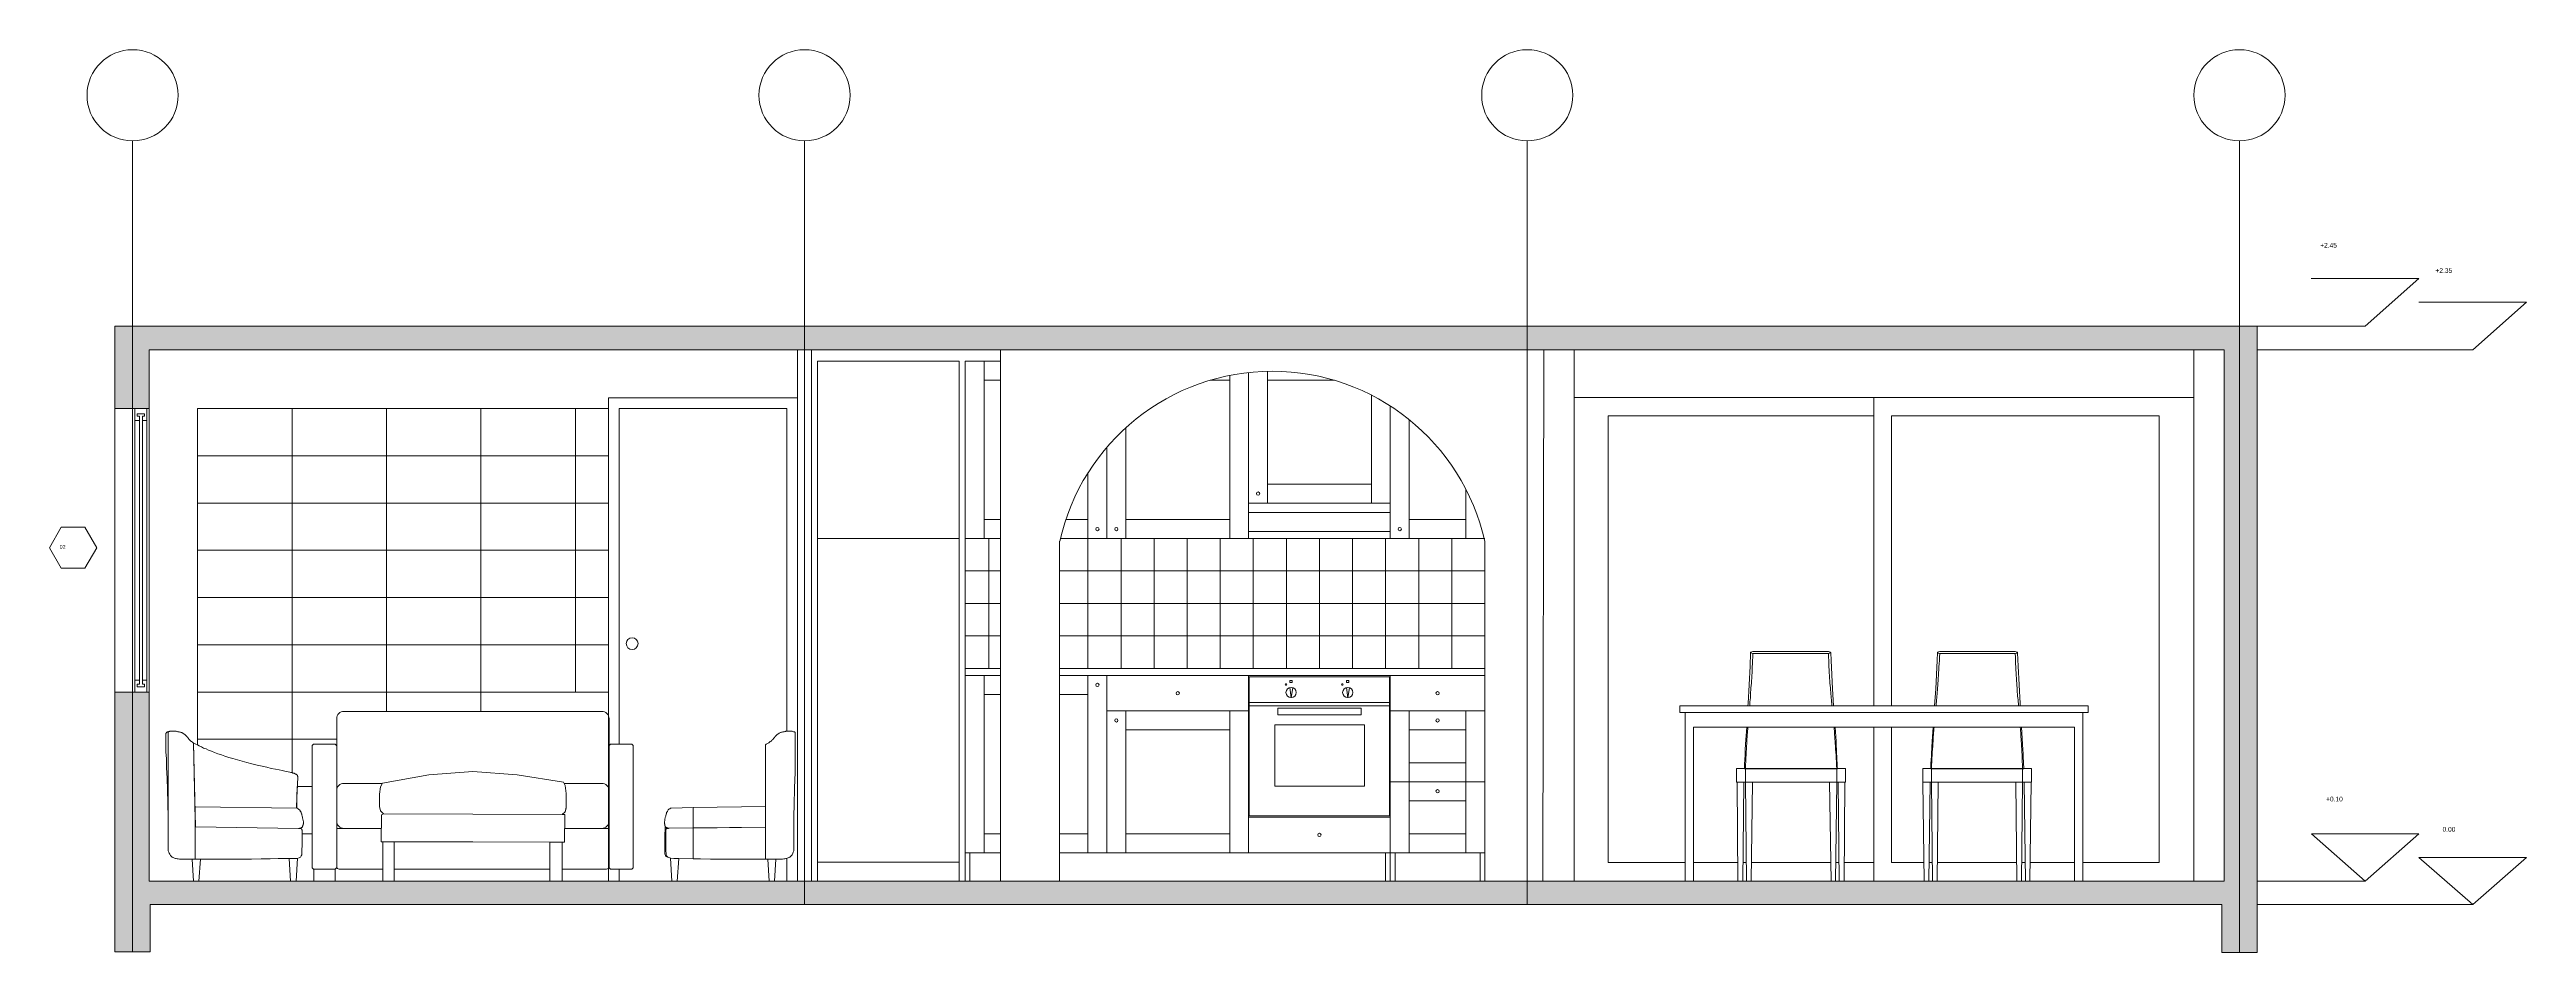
# Model space of a CAD drawing. Header units: centimetres. Extents: x -16179 to 12840, y -10704 to 3856.
# Drawn here: x -8476 to -7427, y -7590 to -7208 of the extents above; entities that cross this region are included whole.
import ezdxf

# ---------------------------------------------------------------- set-up
doc = ezdxf.new("R2010")
doc.units = ezdxf.units.CM
doc.header["$MEASUREMENT"] = 0
for name, color, linetype, lineweight in [('A-ELEV-MBE1_Num_Penna__7_Num_Penna__7_Num_Penna__7_Num_Penna__7_Num_Penna__7_Num_Penna__7_Num_Penna__7_Num_Penna__7_Num_Penna__7_Num_Penna__7_Num_Penna__7', 7, 'Continuous', 18), ('A-FURN_Num_Penna__8_Num_Penna__8_Num_Penna__8_Num_Penna__8_Num_Penna__8_Num_Penna__8_Num_Penna__8_Num_Penna__8_Num_Penna__8_Num_Penna__8', 8, 'Continuous', 18), ('A-SECT-MCUT_Num_Penna__7_Num_Penna__7_Num_Penna__7_Num_Penna__7_Num_Penna__7_Num_Penna__7_Num_Penna__7_Num_Penna__7_Num_Penna__7_Num_Penna__7', 7, 'Continuous', 18), ('A-WALL-FULL_Num_Penna__1_Num_Penna__255_Num_Penna__255_Num_Penna__255_Num_Penna__255_Num_Penna__255_Num_Penna__255_Num_Penna__255_Num_Penna__255_Num_Penna__255', 255, 'Continuous', 18), ('A-WALL-FULL_Num_Penna__7_Num_Penna__7_Num_Penna__7_Num_Penna__7_Num_Penna__7_Num_Penna__7_Num_Penna__7_Num_Penna__7_Num_Penna__7_Num_Penna__7', 7, 'Continuous', 18), ('A-WALL-FULL_Num_Penna__7_Num_Penna__7_Num_Penna__7_Num_Penna__7_Num_Penna__7_Num_Penna__7_Num_Penna__7_Num_Penna__7_Num_Penna__7_Num_Penna__7_Num_Penna__7', 7, 'Continuous', 18), ('AA - linee quote_Num_Penna__3_Num_Penna__3_Num_Penna__3_Num_Penna__3_Num_Penna__3_Num_Penna__3_Num_Penna__3_Num_Penna__3_Num_Penna__3_Num_Penna__3', 3, 'Continuous', 18), ('AA - montanti_Num_Penna__7_Num_Penna__7_Num_Penna__7_Num_Penna__7_Num_Penna__7_Num_Penna__7_Num_Penna__7_Num_Penna__7_Num_Penna__7_Num_Penna__7', 7, 'Continuous', 18), ('AA - pareti sezionate_Num_Penna__7_Num_Penna__7_Num_Penna__7_Num_Penna__7_Num_Penna__7_Num_Penna__7_Num_Penna__7_Num_Penna__7_Num_Penna__7_Num_Penna__7', 7, 'Continuous', 18), ('AA - perimetri giardino_Num_Penna__6_Num_Penna__6_Num_Penna__6_Num_Penna__6_Num_Penna__6_Num_Penna__6_Num_Penna__6_Num_Penna__6_Num_Penna__6_Num_Penna__6', 6, 'Continuous', 18), ('AA - serramenti e porte_Num_Penna__4_Num_Penna__4_Num_Penna__4_Num_Penna__4_Num_Penna__4_Num_Penna__4_Num_Penna__4_Num_Penna__4_Num_Penna__4_Num_Penna__4', 4, 'Continuous', 18), ('AA - struttura finestre_Num_Penna__6_Num_Penna__6_Num_Penna__6_Num_Penna__6_Num_Penna__6_Num_Penna__6_Num_Penna__6_Num_Penna__6_Num_Penna__6_Num_Penna__6', 6, 'Continuous', 18), ('AA pareti non sezionate_Num_Penna__2_Num_Penna__2_Num_Penna__2_Num_Penna__2_Num_Penna__2_Num_Penna__2_Num_Penna__2_Num_Penna__2_Num_Penna__2_Num_Penna__2', 2, 'Continuous', 18), ('AA- arredo_Num_Penna__8_Num_Penna__8_Num_Penna__8_Num_Penna__8_Num_Penna__8_Num_Penna__8_Num_Penna__8_Num_Penna__8_Num_Penna__8_Num_Penna__8', 8, 'Continuous', 18), ('SEZIONE ARREDO_Num_Penna__11_Num_Penna__7_Num_Penna__7_Num_Penna__7_Num_Penna__7_Num_Penna__7_Num_Penna__7_Num_Penna__7_Num_Penna__7_Num_Penna__7', 7, 'Continuous', 18), ('SEZIONE ARREDO_Num_Penna__1_Num_Penna__255_Num_Penna__255_Num_Penna__255_Num_Penna__255_Num_Penna__255_Num_Penna__255_Num_Penna__255_Num_Penna__255_Num_Penna__255', 255, 'Continuous', 18), ('SEZIONE ARREDO_Num_Penna__2_Num_Penna__10_Num_Penna__252_Num_Penna__252_Num_Penna__252_Num_Penna__252_Num_Penna__252_Num_Penna__252_Num_Penna__252_Num_Penna__252_Num_Penna__252', 252, 'Continuous', 18)]:
    doc.layers.add(name, color=color, linetype=linetype, lineweight=lineweight)
doc.styles.add('GENERATED_STYLE_1', font='Arial.ttf')

msp = doc.modelspace()

# ---------------------------------------------------------------- hatches: boundary and pattern name
at = {"layer": 'SEZIONE ARREDO_Num_Penna__11_Num_Penna__7_Num_Penna__7_Num_Penna__7_Num_Penna__7_Num_Penna__7_Num_Penna__7_Num_Penna__7_Num_Penna__7_Num_Penna__7', "linetype": 'Continuous', "lineweight": 18}
msp.add_hatch(color=7, dxfattribs=at).paths.add_polyline_path([(-8448.2, -7590.2), (-8433.2, -7590.2), (-8433.2, -7570.2), (-7556.2, -7570.2), (-7556.2, -7590.4), (-7541.2, -7590.4), (-7541.2, -7325.3), (-8448.2, -7325.3), (-8448.2, -7360.2), (-8433.7, -7360.2), (-8433.7, -7335.3), (-7555.2, -7335.3), (-7555.2, -7560.2), (-8433.7, -7560.2), (-8433.7, -7480.2), (-8448.2, -7480.2)])

# ---------------------------------------------------------------- linework, layer by layer
at = {"layer": 'A-ELEV-MBE1_Num_Penna__7_Num_Penna__7_Num_Penna__7_Num_Penna__7_Num_Penna__7_Num_Penna__7_Num_Penna__7_Num_Penna__7_Num_Penna__7_Num_Penna__7_Num_Penna__7', "color": 7, "linetype": 'Continuous', "lineweight": 18, "flags": 128}
msp.add_lwpolyline([(-8364.7, -7540.2), (-8369, -7540.2)], dxfattribs=at)
at = {"layer": 'A-FURN_Num_Penna__8_Num_Penna__8_Num_Penna__8_Num_Penna__8_Num_Penna__8_Num_Penna__8_Num_Penna__8_Num_Penna__8_Num_Penna__8_Num_Penna__8', "color": 8, "linetype": 'Continuous', "lineweight": 18}
for p, q in [((-7783.3, -7560.2), (-7783.3, -7559.9)), ((-7779.8, -7560.2), (-7783.3, -7560.2)), ((-7779.8, -7559.9), (-7779.8, -7560.2)), ((-7759, -7560.2), (-7761, -7560.2)), ((-7755.4, -7560.2), (-7757.4, -7560.2)), ((-7721.6, -7560.2), (-7719.7, -7560.2)), ((-7718.1, -7560.2), (-7716.1, -7560.2)), ((-7680.2, -7560.2), (-7682.2, -7560.2)), ((-7676.7, -7560.2), (-7678.7, -7560.2)), ((-7642.9, -7560.2), (-7640.9, -7560.2))]:
    msp.add_line(p, q, dxfattribs=at)
at = {"layer": 'A-SECT-MCUT_Num_Penna__7_Num_Penna__7_Num_Penna__7_Num_Penna__7_Num_Penna__7_Num_Penna__7_Num_Penna__7_Num_Penna__7_Num_Penna__7_Num_Penna__7', "color": 7, "linetype": 'Continuous', "lineweight": 18}
msp.add_line((-7858.2, -7335.3), (-7843.2, -7335.3), dxfattribs=at)
at = {"layer": 'A-SECT-MCUT_Num_Penna__7_Num_Penna__7_Num_Penna__7_Num_Penna__7_Num_Penna__7_Num_Penna__7_Num_Penna__7_Num_Penna__7_Num_Penna__7_Num_Penna__7', "color": 7, "linetype": 'Continuous', "lineweight": 18, "flags": 128}
msp.add_lwpolyline([(-8433.2, -7560.2), (-8433.7, -7560.2)], dxfattribs=at)
at = {"layer": 'A-WALL-FULL_Num_Penna__1_Num_Penna__255_Num_Penna__255_Num_Penna__255_Num_Penna__255_Num_Penna__255_Num_Penna__255_Num_Penna__255_Num_Penna__255_Num_Penna__255', "color": 255, "linetype": 'Continuous', "lineweight": 18}
msp.add_line((-7618.5, -7560.2), (-7615, -7560.2), dxfattribs=at)
at = {"layer": 'A-WALL-FULL_Num_Penna__7_Num_Penna__7_Num_Penna__7_Num_Penna__7_Num_Penna__7_Num_Penna__7_Num_Penna__7_Num_Penna__7_Num_Penna__7_Num_Penna__7', "color": 7, "linetype": 'Continuous', "lineweight": 18}
msp.add_line((-7639.3, -7560.2), (-7637.4, -7560.2), dxfattribs=at)
at = {"layer": 'A-WALL-FULL_Num_Penna__7_Num_Penna__7_Num_Penna__7_Num_Penna__7_Num_Penna__7_Num_Penna__7_Num_Penna__7_Num_Penna__7_Num_Penna__7_Num_Penna__7_Num_Penna__7', "color": 7, "linetype": 'Continuous', "lineweight": 18}
msp.add_line((-7868.2, -7416.4), (-7868.2, -7560.2), dxfattribs=at)
at = {"layer": 'AA - linee quote_Num_Penna__3_Num_Penna__3_Num_Penna__3_Num_Penna__3_Num_Penna__3_Num_Penna__3_Num_Penna__3_Num_Penna__3_Num_Penna__3_Num_Penna__3', "color": 3, "linetype": 'Continuous', "lineweight": 18}
for p, q in [((-8440.7, -7590.2), (-8440.7, -7246.9)), ((-8156.2, -7570.2), (-8156.2, -7246.9)), ((-7850.2, -7570.2), (-7850.2, -7246.9)), ((-7548.7, -7590.2), (-7548.7, -7246.9)), ((-7472.8, -7305.2), (-7518.3, -7305.2)), ((-7495.5, -7325.3), (-7472.8, -7305.2)), ((-7427.2, -7315.2), (-7472.7, -7315.2)), ((-7449.9, -7335.3), (-7427.2, -7315.2)), ((-7541.2, -7325.3), (-7495.5, -7325.3)), ((-7541.2, -7335.3), (-7495.4, -7335.3)), ((-7495.4, -7335.3), (-7449.9, -7335.3)), ((-7518.2, -7540.2), (-7495.4, -7560.2)), ((-7472.7, -7540.2), (-7518.2, -7540.2)), ((-7495.4, -7560.2), (-7472.7, -7540.2)), ((-7472.7, -7550.2), (-7449.9, -7570.2)), ((-7427.2, -7550.2), (-7472.7, -7550.2)), ((-7449.9, -7570.2), (-7427.2, -7550.2)), ((-7541.2, -7560.2), (-7495.4, -7560.2)), ((-7541.2, -7570.2), (-7449.9, -7570.2))]:
    msp.add_line(p, q, dxfattribs=at)
at = {"layer": 'AA - linee quote_Num_Penna__3_Num_Penna__3_Num_Penna__3_Num_Penna__3_Num_Penna__3_Num_Penna__3_Num_Penna__3_Num_Penna__3_Num_Penna__3_Num_Penna__3', "color": 3, "linetype": 'Continuous', "lineweight": 18, "flags": 128}
msp.add_lwpolyline([(-8455.9, -7419.1), (-8460.9, -7410.4), (-8470.9, -7410.4), (-8475.9, -7419.1), (-8470.9, -7427.8), (-8460.9, -7427.8)], close=True, dxfattribs=at)
at = {"layer": 'AA - linee quote_Num_Penna__3_Num_Penna__3_Num_Penna__3_Num_Penna__3_Num_Penna__3_Num_Penna__3_Num_Penna__3_Num_Penna__3_Num_Penna__3_Num_Penna__3', "color": 3, "linetype": 'Continuous', "lineweight": 18}
for centre in [(-8440.7, -7227.6), (-8156.2, -7227.6), (-7850.2, -7227.6), (-7548.7, -7227.6)]:
    msp.add_circle(centre, 19.3, dxfattribs=at)
at = {"layer": 'AA - montanti_Num_Penna__7_Num_Penna__7_Num_Penna__7_Num_Penna__7_Num_Penna__7_Num_Penna__7_Num_Penna__7_Num_Penna__7_Num_Penna__7_Num_Penna__7', "color": 7, "linetype": 'Continuous', "lineweight": 18}
for p, q in [((-8439.7, -7365.2), (-8439.7, -7360.2)), ((-8434.7, -7365.2), (-8434.7, -7360.2)), ((-8437.8, -7365.2), (-8439.7, -7365.2)), ((-8434.7, -7365.2), (-8436.5, -7365.2)), ((-8437.8, -7475.2), (-8439.7, -7475.2)), ((-8439.7, -7475.2), (-8439.7, -7480.2)), ((-8434.7, -7475.2), (-8436.5, -7475.2)), ((-8434.7, -7480.2), (-8434.7, -7475.2))]:
    msp.add_line(p, q, dxfattribs=at)
at = {"layer": 'AA - pareti sezionate_Num_Penna__7_Num_Penna__7_Num_Penna__7_Num_Penna__7_Num_Penna__7_Num_Penna__7_Num_Penna__7_Num_Penna__7_Num_Penna__7_Num_Penna__7', "color": 7, "linetype": 'Continuous', "lineweight": 18}
for p, q in [((-7843.2, -7325.3), (-8448.2, -7325.3)), ((-8448.2, -7325.3), (-8448.2, -7360.2)), ((-7843.7, -7325.3), (-7541.2, -7325.3)), ((-7541.2, -7325.3), (-7541.2, -7590.4)), ((-8433.7, -7335.3), (-8433.7, -7360.2)), ((-8433.2, -7335.3), (-7858.2, -7335.3)), ((-7843.2, -7335.3), (-7555.2, -7335.3)), ((-7555.2, -7335.3), (-7555.2, -7560.2)), ((-8433.7, -7360.2), (-8448.2, -7360.2)), ((-8433.7, -7480.2), (-8448.2, -7480.2)), ((-8448.2, -7480.2), (-8448.2, -7560.2)), ((-8433.7, -7560.2), (-8433.7, -7480.2)), ((-8425.8, -7497), (-8425.6, -7497)), ((-8425.6, -7497), (-8425.5, -7497)), ((-8425.5, -7497), (-8425.3, -7496.9)), ((-8425.3, -7496.9), (-8425.1, -7496.9)), ((-8425.1, -7496.9), (-8424.9, -7496.8)), ((-8424.9, -7496.8), (-8424.7, -7496.8)), ((-8424.7, -7496.8), (-8424.5, -7496.8)), ((-8424.5, -7496.8), (-8424.3, -7496.8)), ((-8424.3, -7496.8), (-8424.1, -7496.8)), ((-8424.1, -7496.8), (-8423.8, -7496.7)), ((-8423.8, -7496.7), (-8423.6, -7496.7)), ((-8423.6, -7496.7), (-8423.3, -7496.8)), ((-8423.3, -7496.8), (-8423.1, -7496.8)), ((-8423.1, -7496.8), (-8422.8, -7496.8)), ((-8422.8, -7496.8), (-8422.6, -7496.8)), ((-8422.6, -7496.8), (-8422.3, -7496.8)), ((-8422.3, -7496.8), (-8422, -7496.9)), ((-8422, -7496.9), (-8421.8, -7496.9)), ((-8421.8, -7496.9), (-8421.5, -7497)), ((-8421.5, -7497), (-8421.2, -7497)), ((-8421.2, -7497), (-8421, -7497.1)), ((-8421, -7497.1), (-8420.7, -7497.2)), ((-8420.7, -7497.2), (-8420.4, -7497.2)), ((-8420.4, -7497.2), (-8420.2, -7497.3)), ((-8420.2, -7497.3), (-8419.9, -7497.4)), ((-8419.9, -7497.4), (-8419.7, -7497.5)), ((-8419.7, -7497.5), (-8419.5, -7497.6)), ((-8419.5, -7497.6), (-8419.3, -7497.7)), ((-8419.3, -7497.7), (-8419.1, -7497.9)), ((-8419.1, -7497.9), (-8418.9, -7498)), ((-8418.9, -7498), (-8418.7, -7498.1)), ((-8418.7, -7498.1), (-8418.5, -7498.3)), ((-8418.5, -7498.3), (-8418.3, -7498.4)), ((-8418.3, -7498.4), (-8418.1, -7498.6)), ((-8418.1, -7498.6), (-8418, -7498.8)), ((-8418, -7498.8), (-8417.8, -7499)), ((-8417.8, -7499), (-8417.7, -7499.2)), ((-8417.7, -7499.2), (-8417.5, -7499.3)), ((-8417.5, -7499.3), (-8417.3, -7499.5)), ((-8417.3, -7499.5), (-8417.2, -7499.7)), ((-8417.2, -7499.7), (-8417, -7499.9)), ((-8417, -7499.9), (-8416.9, -7500.1)), ((-8416.9, -7500.1), (-8416.7, -7500.3)), ((-8416.7, -7500.3), (-8416.6, -7500.5)), ((-8416.6, -7500.5), (-8416.4, -7500.6)), ((-8416.4, -7500.6), (-8416.2, -7500.8)), ((-8416.2, -7500.8), (-8416, -7501)), ((-8416, -7501), (-8415.7, -7501.2)), ((-8415.7, -7501.2), (-8415.4, -7501.4)), ((-8415.4, -7501.4), (-8415, -7501.7)), ((-8425.6, -7540.1), (-8425.7, -7533.3)), ((-8425.6, -7547.4), (-8425.6, -7540.1)), ((-8370, -7530.1), (-8370.3, -7529.9)), ((-8425.4, -7548), (-8425.6, -7547.4)), ((-8425.2, -7548.4), (-8425.4, -7548)), ((-8425, -7548.8), (-8425.2, -7548.4)), ((-8424.8, -7549.1), (-8425, -7548.8)), ((-8424.7, -7549.4), (-8424.8, -7549.1)), ((-8424.5, -7549.6), (-8424.7, -7549.4)), ((-8424.3, -7549.8), (-8424.5, -7549.6)), ((-8424.1, -7549.9), (-8424.3, -7549.8)), ((-8423.9, -7550.1), (-8424.1, -7549.9)), ((-8423.7, -7550.2), (-8423.9, -7550.1)), ((-8423.5, -7550.3), (-8423.7, -7550.2)), ((-8423.2, -7550.4), (-8423.5, -7550.3)), ((-8422.9, -7550.5), (-8423.2, -7550.4)), ((-8422.6, -7550.6), (-8422.9, -7550.5)), ((-8448.2, -7590.2), (-8448.2, -7560.2)), ((-8422.2, -7550.7), (-8422.6, -7550.6)), ((-8421.9, -7550.8), (-8422.2, -7550.7)), ((-8421.4, -7550.8), (-8421.9, -7550.8)), ((-8420.9, -7550.9), (-8421.4, -7550.8)), ((-8420.1, -7550.9), (-8420.9, -7550.9)), ((-8419.1, -7550.9), (-8420.1, -7550.9)), ((-8417.7, -7551), (-8419.1, -7550.9)), ((-8415.9, -7551), (-8417.7, -7551)), ((-8413.7, -7551), (-8415.9, -7551)), ((-8410.8, -7551), (-8413.7, -7551)), ((-8407.3, -7551), (-8410.8, -7551)), ((-8403.4, -7551), (-8407.3, -7551)), ((-8399.1, -7551), (-8403.4, -7551)), ((-8394.7, -7550.9), (-8399.1, -7551)), ((-8390.4, -7550.9), (-8394.7, -7550.9)), ((-8386.2, -7550.8), (-8390.4, -7550.9)), ((-8382.4, -7550.8), (-8386.2, -7550.8)), ((-8379.1, -7550.7), (-8382.4, -7550.8)), ((-8376.6, -7550.6), (-8379.1, -7550.7)), ((-7843.7, -7560.2), (-7555.2, -7560.2)), ((-8433.2, -7570.2), (-8433.2, -7590.2)), ((-7858.2, -7570.2), (-7556.2, -7570.2)), ((-7556.2, -7570.2), (-7556.2, -7590.4)), ((-8433.2, -7590.2), (-8448.2, -7590.2)), ((-8433.7, -7590.2), (-8447.7, -7590.2)), ((-7541.2, -7590.4), (-7556.2, -7590.4))]:
    msp.add_line(p, q, dxfattribs=at)
at = {"layer": 'AA - pareti sezionate_Num_Penna__7_Num_Penna__7_Num_Penna__7_Num_Penna__7_Num_Penna__7_Num_Penna__7_Num_Penna__7_Num_Penna__7_Num_Penna__7_Num_Penna__7', "color": 7, "linetype": 'Continuous', "lineweight": 18, "flags": 128}
for points in [[(-8433.7, -7560.2), (-7555.2, -7560.2)], [(-7858.2, -7570.2), (-8433.2, -7570.2)]]:
    msp.add_lwpolyline(points, dxfattribs=at)
at = {"layer": 'AA - perimetri giardino_Num_Penna__6_Num_Penna__6_Num_Penna__6_Num_Penna__6_Num_Penna__6_Num_Penna__6_Num_Penna__6_Num_Penna__6_Num_Penna__6_Num_Penna__6', "color": 6, "linetype": 'Continuous', "lineweight": 18}
for p, q in [((-7785.6, -7486.1), (-7756.8, -7486.1)), ((-7785.6, -7488.9), (-7785.6, -7486.1)), ((-7756.8, -7486.1), (-7677.8, -7486.1)), ((-7677.8, -7486.1), (-7641.5, -7486.1)), ((-7641.6, -7486.1), (-7612.7, -7486.1)), ((-7612.7, -7488.9), (-7612.7, -7486.1)), ((-7757, -7488.9), (-7785.6, -7488.9)), ((-7783.3, -7559.9), (-7783.3, -7488.9)), ((-7779.8, -7495.1), (-7779.8, -7559.9)), ((-7779.8, -7495.1), (-7757.3, -7495.1)), ((-7757.3, -7495.1), (-7678.4, -7495.1)), ((-7612.7, -7488.9), (-7757, -7488.9)), ((-7678.4, -7495.1), (-7641, -7495.1)), ((-7641, -7495.1), (-7618.5, -7495.1)), ((-7618.5, -7495.1), (-7618.5, -7560.2)), ((-7615, -7560.2), (-7615, -7488.9)), ((-8414.1, -7537.3), (-8414.9, -7501.7)), ((-8172.8, -7502.5), (-8172.8, -7537.4)), ((-8371.2, -7529.3), (-8414.2, -7528.8)), ((-8371.2, -7529.3), (-8414.2, -7528.8)), ((-8370.4, -7537.9), (-8414.1, -7537.3)), ((-8414.1, -7537.3), (-8370.4, -7537.9)), ((-8370.4, -7537.9), (-8370.4, -7537.9)), ((-8370.4, -7537.9), (-8370.3, -7537.9)), ((-8370.3, -7537.9), (-8370.1, -7537.9)), ((-8370.1, -7537.9), (-8370, -7537.8)), ((-8369.8, -7530.4), (-8370, -7530.1)), ((-8370, -7537.8), (-8369.8, -7537.8)), ((-8369.7, -7530.6), (-8369.8, -7530.4)), ((-8369.8, -7537.8), (-8369.6, -7537.8)), ((-8369.6, -7530.8), (-8369.7, -7530.6)), ((-8369.4, -7531.1), (-8369.6, -7530.8)), ((-8369.6, -7537.8), (-8369.4, -7537.7)), ((-8369.3, -7531.3), (-8369.4, -7531.1)), ((-8369.4, -7537.7), (-8369.2, -7537.6)), ((-8369.3, -7531.5), (-8369.3, -7531.3)), ((-8369.2, -7531.7), (-8369.3, -7531.5)), ((-8369.1, -7531.9), (-8369.2, -7531.7)), ((-8369.2, -7537.6), (-8369.1, -7537.5)), ((-8369.1, -7532.1), (-8369.1, -7531.9)), ((-8369, -7532.3), (-8369.1, -7532.1)), ((-8369.1, -7537.5), (-8368.9, -7537.4)), ((-8368.9, -7532.6), (-8369, -7532.3)), ((-8368.9, -7532.8), (-8368.9, -7532.6)), ((-8368.8, -7533.1), (-8368.9, -7532.8)), ((-8368.9, -7537.4), (-8368.8, -7537.3)), ((-8368.7, -7533.3), (-8368.8, -7533.1)), ((-8368.8, -7537.3), (-8368.7, -7537.1)), ((-8368.7, -7533.6), (-8368.7, -7533.3)), ((-8368.6, -7533.9), (-8368.7, -7533.6)), ((-8368.7, -7537), (-8368.6, -7536.8)), ((-8368.7, -7537.1), (-8368.7, -7537)), ((-8368.6, -7534.2), (-8368.6, -7533.9)), ((-8368.5, -7534.5), (-8368.6, -7534.2)), ((-8368.6, -7536.6), (-8368.5, -7536.5)), ((-8368.6, -7536.8), (-8368.6, -7536.6)), ((-8368.5, -7534.7), (-8368.5, -7534.5)), ((-8368.4, -7535), (-8368.5, -7534.7)), ((-8368.5, -7536.2), (-8368.4, -7536)), ((-8368.5, -7536.3), (-8368.5, -7536.2)), ((-8368.5, -7536.5), (-8368.5, -7536.3)), ((-8368.4, -7535.2), (-8368.4, -7535)), ((-8368.4, -7535.4), (-8368.4, -7535.2)), ((-8368.4, -7535.6), (-8368.4, -7535.4)), ((-8368.4, -7535.8), (-8368.4, -7535.6)), ((-8368.4, -7536), (-8368.4, -7535.8)), ((-8203.4, -7537.8), (-8172.8, -7537.4))]:
    msp.add_line(p, q, dxfattribs=at)
at = {"layer": 'AA - perimetri giardino_Num_Penna__6_Num_Penna__6_Num_Penna__6_Num_Penna__6_Num_Penna__6_Num_Penna__6_Num_Penna__6_Num_Penna__6_Num_Penna__6_Num_Penna__6', "color": 6, "linetype": 'Continuous', "lineweight": 18, "flags": 128}
for points in [[(-8425.7, -7531.3), (-8425.7, -7533.3), (-8425.6, -7540.1), (-8425.6, -7547.4), (-8425.4, -7548), (-8425.2, -7548.4), (-8425, -7548.8), (-8424.8, -7549.1), (-8424.7, -7549.4), (-8424.5, -7549.6), (-8424.3, -7549.8), (-8424.1, -7549.9), (-8423.9, -7550.1), (-8423.7, -7550.2), (-8423.5, -7550.3), (-8423.2, -7550.4), (-8422.9, -7550.5), (-8422.6, -7550.6), (-8422.2, -7550.7), (-8421.9, -7550.8), (-8421.4, -7550.8), (-8420.9, -7550.9), (-8420.1, -7550.9), (-8419.1, -7550.9), (-8417.7, -7551), (-8415.9, -7551), (-8414.2, -7551), (-8414.2, -7534.3), (-8414.9, -7501.7), (-8415, -7501.7), (-8415.4, -7501.4), (-8415.7, -7501.2), (-8416, -7501), (-8416.2, -7500.8), (-8416.4, -7500.6), (-8416.6, -7500.5), (-8416.7, -7500.3), (-8416.9, -7500.1), (-8417, -7499.9), (-8417.2, -7499.7), (-8417.3, -7499.5), (-8417.5, -7499.3), (-8417.7, -7499.2), (-8417.8, -7499), (-8418, -7498.8), (-8418.1, -7498.6), (-8418.3, -7498.4), (-8418.5, -7498.3), (-8418.7, -7498.1), (-8418.9, -7498), (-8419.1, -7497.9), (-8419.3, -7497.7), (-8419.5, -7497.6), (-8419.7, -7497.5), (-8419.9, -7497.4), (-8420.2, -7497.3), (-8420.4, -7497.2), (-8420.7, -7497.2), (-8421, -7497.1), (-8421.2, -7497), (-8421.5, -7497), (-8421.8, -7496.9), (-8422, -7496.9), (-8422.3, -7496.8), (-8422.6, -7496.8), (-8422.8, -7496.8), (-8423.1, -7496.8), (-8423.3, -7496.8), (-8423.6, -7496.7), (-8423.8, -7496.7), (-8424.1, -7496.8), (-8424.3, -7496.8), (-8424.5, -7496.8), (-8424.7, -7496.8), (-8424.9, -7496.8), (-8425.1, -7496.9), (-8425.3, -7496.9), (-8425.5, -7497), (-8425.6, -7497), (-8425.7, -7497)], [(-8168.4, -7550.9), (-8168.4, -7551), (-8167.3, -7550.9), (-8166.3, -7550.9), (-8165.5, -7550.9), (-8165, -7550.8), (-8164.5, -7550.8), (-8164.1, -7550.7), (-8163.8, -7550.6), (-8163.5, -7550.5), (-8163.2, -7550.4), (-8162.9, -7550.3), (-8162.7, -7550.2), (-8162.5, -7550.1), (-8162.3, -7549.9), (-8162.1, -7549.8), (-8161.9, -7549.6), (-8161.7, -7549.4), (-8161.5, -7549.1), (-8161.3, -7548.8), (-8161.2, -7548.4), (-8161, -7548), (-8160.7, -7547.4), (-8160.8, -7540.1), (-8160.7, -7533.3), (-8160.6, -7527.2), (-8160.5, -7521.6), (-8160.3, -7516.6), (-8160.2, -7515.1), (-8160.2, -7497.2), (-8160.3, -7497.2), (-8160.5, -7497.1), (-8160.6, -7497.1), (-8160.7, -7497), (-8160.9, -7497), (-8161.1, -7496.9), (-8161.2, -7496.9), (-8161.4, -7496.8), (-8161.6, -7496.8), (-8161.9, -7496.8), (-8162.1, -7496.8), (-8162.3, -7496.8), (-8162.5, -7496.8), (-8162.8, -7496.8), (-8163, -7496.8), (-8163.3, -7496.8), (-8163.6, -7496.8), (-8163.8, -7496.8), (-8164.1, -7496.8), (-8164.3, -7496.9), (-8164.6, -7496.9), (-8164.9, -7497), (-8165.1, -7497), (-8165.4, -7497.1), (-8165.7, -7497.2), (-8165.9, -7497.2), (-8166.2, -7497.3), (-8166.4, -7497.4), (-8166.7, -7497.5), (-8166.9, -7497.6), (-8167.1, -7497.7), (-8167.3, -7497.9), (-8167.5, -7498), (-8167.7, -7498.1), (-8167.9, -7498.3), (-8168.1, -7498.4), (-8168.2, -7498.6), (-8168.4, -7498.8), (-8168.6, -7499), (-8168.7, -7499.2), (-8168.9, -7499.3), (-8169, -7499.5), (-8169.2, -7499.7), (-8169.3, -7499.9), (-8169.5, -7500.1), (-8169.7, -7500.3), (-8169.8, -7500.5), (-8170, -7500.6), (-8170.2, -7500.8), (-8170.4, -7501), (-8170.7, -7501.2), (-8171, -7501.4), (-8171.4, -7501.7), (-8171.9, -7502), (-8172.5, -7502.3), (-8172.8, -7502.5), (-8172.8, -7528.7), (-8172.8, -7537.4), (-8172.8, -7551), (-8172.7, -7551), (-8171.8, -7551), (-8171.8, -7551)], [(-8296.7, -7513.8), (-8315.3, -7515.3), (-8334.9, -7518.8), (-8335.7, -7520.3), (-8336.2, -7523.4), (-8336.2, -7528.6), (-8335.8, -7530.5), (-8334.5, -7531.7), (-8258.8, -7532), (-8257.6, -7530.9), (-8257.2, -7529.4), (-8257.2, -7524.5), (-8257.2, -7523.2), (-8257.6, -7519.7), (-8258.3, -7518.4), (-8277.9, -7515.2)], [(-8172.8, -7537.4), (-8172.8, -7528.7), (-8203.4, -7529.1), (-8203.4, -7537.7)], [(-8368.9, -7540.2), (-8368.9, -7540), (-8368.9, -7539.5), (-8368.9, -7539), (-8368.9, -7538.7), (-8369, -7538.5), (-8369.1, -7538.3), (-8369.1, -7538.2), (-8369.3, -7538.1), (-8369.4, -7538), (-8369.6, -7538), (-8369.8, -7537.9), (-8370, -7537.9), (-8370.1, -7537.9), (-8370.3, -7537.9), (-8370.4, -7537.9), (-8370.4, -7537.9), (-8414.1, -7537.3), (-8414.2, -7534.3), (-8414.2, -7551), (-8413.7, -7551), (-8410.8, -7551), (-8407.3, -7551), (-8403.4, -7551), (-8399.1, -7551), (-8394.7, -7550.9), (-8390.4, -7550.9), (-8386.2, -7550.8), (-8382.4, -7550.8), (-8379.1, -7550.7), (-8376.6, -7550.6), (-8374.2, -7550.7), (-8372.4, -7550.7), (-8371.1, -7550.6), (-8370.2, -7550.4), (-8369.6, -7550.1), (-8369.3, -7549.6), (-8369.1, -7549.1), (-8369.1, -7548.4), (-8369, -7547.6), (-8369, -7546.6), (-8368.9, -7545.6), (-8368.9, -7544.6), (-8368.9, -7543.5), (-8368.9, -7542.5), (-8368.9, -7541.5), (-8368.9, -7540.7)], [(-8258.8, -7532), (-8334.5, -7531.7), (-8335.3, -7532.2), (-8335.5, -7543.6), (-8296.6, -7543.6), (-8263.9, -7543.7), (-8257.9, -7543.8), (-8257.7, -7532.1), (-8258.7, -7532)], [(-8172.8, -7537.4), (-8203.4, -7537.7), (-8203.4, -7550.8), (-8200.2, -7550.8), (-8196, -7550.9), (-8191.7, -7550.9), (-8187.3, -7551), (-8183, -7551), (-8179, -7551), (-8175.6, -7551), (-8172.8, -7551)]]:
    msp.add_lwpolyline(points, close=True, dxfattribs=at)
for points in [[(-8334.5, -7531.7), (-8335.8, -7530.5), (-8336.2, -7528.6), (-8336.2, -7523.4), (-8335.7, -7520.3), (-8334.9, -7518.8), (-8315.3, -7515.3), (-8296.7, -7513.8), (-8277.9, -7515.2), (-8258.3, -7518.4), (-8257.6, -7519.7), (-8257.2, -7523.2), (-8257.1, -7529), (-8257.6, -7530.9), (-8258.8, -7532), (-8334.5, -7531.7), (-8335.3, -7532.2), (-8335.5, -7543.6), (-8296.6, -7543.6), (-8263.9, -7543.7), (-8257.9, -7543.8), (-8257.7, -7532.1), (-8258.7, -7532)], [(-8376.6, -7550.6), (-8374.2, -7550.7), (-8372.4, -7550.7), (-8371.1, -7550.6), (-8370.2, -7550.4), (-8369.6, -7550.1), (-8369.3, -7549.6), (-8369.1, -7549.1), (-8369.1, -7548.4), (-8369, -7547.6), (-8369, -7546.6), (-8368.9, -7545.6), (-8368.9, -7544.6), (-8368.9, -7543.5), (-8368.9, -7542.5), (-8368.9, -7541.5), (-8368.9, -7540.7), (-8368.9, -7540), (-8368.9, -7539.5), (-8368.9, -7539), (-8368.9, -7538.7), (-8369, -7538.5), (-8369.1, -7538.3), (-8369.1, -7538.2), (-8369.3, -7538.1), (-8369.4, -7538), (-8369.6, -7538), (-8369.8, -7537.9), (-8370, -7537.9), (-8370.1, -7537.9), (-8370.3, -7537.9), (-8370.4, -7537.9), (-8370.4, -7537.9), (-8370.4, -7537.9), (-8370.3, -7537.9), (-8370.1, -7537.9), (-8370, -7537.8), (-8369.8, -7537.8), (-8369.6, -7537.8), (-8369.4, -7537.7), (-8369.2, -7537.6), (-8369.1, -7537.5), (-8368.9, -7537.4), (-8368.8, -7537.3), (-8368.7, -7537.1), (-8368.7, -7537), (-8368.6, -7536.8), (-8368.6, -7536.6), (-8368.5, -7536.5), (-8368.5, -7536.3), (-8368.5, -7536.2), (-8368.4, -7536), (-8368.4, -7535.8), (-8368.4, -7535.6), (-8368.4, -7535.4), (-8368.4, -7535.2), (-8368.4, -7535), (-8368.5, -7534.7), (-8368.5, -7534.5), (-8368.6, -7534.2), (-8368.6, -7533.9), (-8368.7, -7533.6), (-8368.7, -7533.3), (-8368.8, -7533.1), (-8368.9, -7532.8), (-8368.9, -7532.6), (-8369, -7532.3), (-8369.1, -7532.1), (-8369.1, -7531.9), (-8369.2, -7531.7), (-8369.3, -7531.5), (-8369.3, -7531.3), (-8369.4, -7531.1), (-8369.6, -7530.8), (-8369.7, -7530.6), (-8369.8, -7530.4), (-8370, -7530.1), (-8370.3, -7529.9), (-8370.6, -7529.6), (-8371, -7529.4), (-8371.2, -7529.3)]]:
    msp.add_lwpolyline(points, dxfattribs=at)
at = {"layer": 'AA - serramenti e porte_Num_Penna__4_Num_Penna__4_Num_Penna__4_Num_Penna__4_Num_Penna__4_Num_Penna__4_Num_Penna__4_Num_Penna__4_Num_Penna__4_Num_Penna__4', "color": 4, "linetype": 'Continuous', "lineweight": 18}
for p, q in [((-8239.2, -7355.7), (-8239.2, -7560.2)), ((-8159.2, -7355.7), (-8239.2, -7355.7)), ((-8163.7, -7360.2), (-8234.7, -7360.2)), ((-8185.2, -7360.2), (-8234.7, -7360.2)), ((-8234.7, -7502.2), (-8234.7, -7360.2)), ((-8163.7, -7496.8), (-8163.7, -7360.2)), ((-7830.3, -7355.5), (-7699.6, -7355.5)), ((-7703.5, -7363.3), (-7703.5, -7355.5)), ((-7699.6, -7355.5), (-7568, -7355.5)), ((-8439.7, -7365.2), (-8439.7, -7475.2)), ((-8434.7, -7365.2), (-8434.7, -7475.2)), ((-7815.9, -7363.3), (-7703.5, -7363.3)), ((-7815.9, -7363.3), (-7815.9, -7552.4)), ((-7703.5, -7486.1), (-7703.5, -7363.3)), ((-7696, -7363.3), (-7582.7, -7363.3)), ((-7696, -7486.1), (-7696, -7363.3)), ((-7582.7, -7363.3), (-7582.7, -7552.4)), ((-7703.5, -7560.2), (-7703.5, -7495.1)), ((-7696, -7495.1), (-7696, -7552.4)), ((-8163.7, -7560.2), (-8163.7, -7550.6)), ((-8234.7, -7560.2), (-8234.7, -7555.2)), ((-7815.9, -7552.4), (-7783.3, -7552.4)), ((-7779.8, -7552.4), (-7761, -7552.4)), ((-7758.9, -7552.4), (-7757.5, -7552.4)), ((-7755.3, -7552.4), (-7721.7, -7552.4)), ((-7719.6, -7552.4), (-7718.2, -7552.4)), ((-7716, -7552.4), (-7703.5, -7552.4)), ((-7716, -7552.4), (-7703.5, -7552.4)), ((-7696, -7552.4), (-7682.3, -7552.4)), ((-7680.1, -7552.4), (-7678.7, -7552.4)), ((-7680.1, -7552.4), (-7678.7, -7552.4)), ((-7676.6, -7552.4), (-7643, -7552.4)), ((-7640.8, -7552.4), (-7639.4, -7552.4)), ((-7640.8, -7552.4), (-7639.4, -7552.4)), ((-7637.3, -7552.4), (-7618.5, -7552.4)), ((-7637.3, -7552.4), (-7618.5, -7552.4)), ((-7615, -7552.4), (-7582.7, -7552.4))]:
    msp.add_line(p, q, dxfattribs=at)
msp.add_circle((-8229.2, -7459.7), 2.5, dxfattribs=at)
at = {"layer": 'AA - struttura finestre_Num_Penna__6_Num_Penna__6_Num_Penna__6_Num_Penna__6_Num_Penna__6_Num_Penna__6_Num_Penna__6_Num_Penna__6_Num_Penna__6_Num_Penna__6', "color": 6, "linetype": 'Continuous', "lineweight": 18}
for p, q in [((-8437.2, -7362.4), (-8438.7, -7362.4)), ((-8438.7, -7362.4), (-8438.7, -7363.4)), ((-8438.7, -7363.4), (-8437.8, -7363.4)), ((-8437.8, -7363.4), (-8437.8, -7365.2)), ((-8437.8, -7365.2), (-8437.8, -7475.2)), ((-8437.2, -7362.4), (-8435.7, -7362.4)), ((-8435.7, -7363.4), (-8436.5, -7363.4)), ((-8436.5, -7363.4), (-8436.5, -7365.2)), ((-8436.5, -7475.2), (-8436.5, -7365.2)), ((-8435.7, -7362.4), (-8435.7, -7363.4)), ((-8438.7, -7476.9), (-8437.8, -7476.9)), ((-8437.8, -7476.9), (-8437.8, -7475.2)), ((-8436.5, -7476.9), (-8436.5, -7475.2)), ((-8435.7, -7476.9), (-8436.5, -7476.9)), ((-8435.7, -7478), (-8435.7, -7476.9)), ((-8437.2, -7478), (-8438.7, -7478)), ((-8437.2, -7478), (-8435.7, -7478))]:
    msp.add_line(p, q, dxfattribs=at)
at = {"layer": 'AA pareti non sezionate_Num_Penna__2_Num_Penna__2_Num_Penna__2_Num_Penna__2_Num_Penna__2_Num_Penna__2_Num_Penna__2_Num_Penna__2_Num_Penna__2_Num_Penna__2', "color": 2, "linetype": 'Continuous', "lineweight": 18}
for p, q in [((-8159.2, -7335.3), (-8159.2, -7560.2)), ((-8153.2, -7335.3), (-8153.2, -7560.2)), ((-7843.2, -7335.3), (-7843.7, -7560.2)), ((-7830.3, -7460.5), (-7830.3, -7335.3)), ((-7568, -7335.3), (-7568, -7560.2)), ((-7868.2, -7416.4), (-7868.2, -7560.2)), ((-7830.3, -7460.5), (-7830.3, -7560.2))]:
    msp.add_line(p, q, dxfattribs=at)
at = {"layer": 'AA pareti non sezionate_Num_Penna__2_Num_Penna__2_Num_Penna__2_Num_Penna__2_Num_Penna__2_Num_Penna__2_Num_Penna__2_Num_Penna__2_Num_Penna__2_Num_Penna__2', "color": 2, "linetype": 'Continuous', "lineweight": 18, "flags": 128}
msp.add_lwpolyline([(-8073.2, -7335.3), (-8073.2, -7560.2), (-8048.2, -7560.2), (-8048.2, -7416.4)], dxfattribs=at)
at = {"layer": 'AA pareti non sezionate_Num_Penna__2_Num_Penna__2_Num_Penna__2_Num_Penna__2_Num_Penna__2_Num_Penna__2_Num_Penna__2_Num_Penna__2_Num_Penna__2_Num_Penna__2', "color": 2, "linetype": 'Continuous', "lineweight": 18}
msp.add_arc((-7958.2, -7436.6), 92.2, 12.6638, 167.3362, dxfattribs=at)
at = {"layer": 'AA- arredo_Num_Penna__8_Num_Penna__8_Num_Penna__8_Num_Penna__8_Num_Penna__8_Num_Penna__8_Num_Penna__8_Num_Penna__8_Num_Penna__8_Num_Penna__8', "color": 8, "linetype": 'Continuous', "lineweight": 18}
for p, q in [((-8150.7, -7340.2), (-8150.7, -7560.2)), ((-8090.7, -7340.2), (-8150.7, -7340.2)), ((-8090.7, -7340.2), (-8090.7, -7560.2)), ((-8088.2, -7340.2), (-8073.2, -7340.2)), ((-8088.2, -7340.2), (-8088.2, -7415.2)), ((-8080.2, -7340.2), (-8080.2, -7415.2)), ((-8080.2, -7348.2), (-8073.2, -7348.2)), ((-7984.5, -7348.2), (-7976.2, -7348.2)), ((-7976.2, -7346.1), (-7976.2, -7415.2)), ((-7968.2, -7344.9), (-7968.2, -7415.2)), ((-7960.2, -7344.4), (-7960.2, -7400.2)), ((-7960.2, -7348.2), (-7931.8, -7348.2)), ((-8448.2, -7360.2), (-8448.2, -7480.2)), ((-8433.7, -7360.2), (-8433.7, -7480.2)), ((-7916.2, -7354.5), (-7916.2, -7400.2)), ((-7908.2, -7359.1), (-7908.2, -7415.2)), ((-8020.2, -7368.3), (-8020.2, -7415.2)), ((-7900.2, -7364.9), (-7900.2, -7415.2)), ((-8028.2, -7376.5), (-8028.2, -7415.2)), ((-8036.2, -7387.3), (-8036.2, -7415.2)), ((-7960.2, -7392.2), (-7916.2, -7392.2)), ((-7968.2, -7400.2), (-7908.2, -7400.2)), ((-7876.2, -7394.3), (-7876.2, -7415.2)), ((-8080.2, -7407.2), (-8073.2, -7407.2)), ((-8045.6, -7407.2), (-8036.2, -7407.2)), ((-8020.2, -7407.2), (-7976.2, -7407.2)), ((-7968.2, -7404.2), (-7908.2, -7404.2)), ((-7968.2, -7412.2), (-7908.2, -7412.2)), ((-7900.2, -7407.2), (-7876.2, -7407.2)), ((-8090.7, -7415.2), (-8150.7, -7415.2)), ((-8088.2, -7415.2), (-8073.2, -7415.2)), ((-8088.2, -7415.2), (-8088.2, -7470.2)), ((-8078.2, -7415.2), (-8078.2, -7470.2)), ((-8047.9, -7415.2), (-7868.2, -7415.2)), ((-8036.2, -7415.2), (-8036.2, -7470.2)), ((-8022.2, -7415.2), (-8022.2, -7470.2)), ((-8008.2, -7415.2), (-8008.2, -7470.2)), ((-7994.2, -7415.2), (-7994.2, -7470.2)), ((-7980.2, -7415.2), (-7980.2, -7470.2)), ((-7966.2, -7415.2), (-7966.2, -7470.2)), ((-7952.2, -7415.2), (-7952.2, -7470.2)), ((-7938.2, -7415.2), (-7938.2, -7470.2)), ((-7924.2, -7415.2), (-7924.2, -7470.2)), ((-7910.2, -7415.2), (-7910.2, -7470.2)), ((-7896.2, -7415.2), (-7896.2, -7470.2)), ((-7882.2, -7415.2), (-7882.2, -7470.2)), ((-8073.2, -7428.9), (-8088.2, -7428.9)), ((-7868.2, -7428.9), (-8048.2, -7428.9)), ((-8073.2, -7442.7), (-8088.2, -7442.7)), ((-7868.2, -7442.7), (-8048.2, -7442.7)), ((-8073.2, -7456.4), (-8088.2, -7456.4)), ((-7868.2, -7456.4), (-8048.2, -7456.4)), ((-7754.7, -7463.1), (-7722.7, -7463.1)), ((-7722.7, -7463.9), (-7754.7, -7463.9)), ((-7676.6, -7463.5), (-7676.4, -7463.7)), ((-7643.6, -7463.1), (-7675.6, -7463.1)), ((-7675.6, -7463.9), (-7643.6, -7463.9)), ((-8088.2, -7470.2), (-8088.2, -7548.2)), ((-8073.2, -7470.2), (-8088.2, -7470.2)), ((-8073.2, -7473.2), (-8088.2, -7473.2)), ((-8080.2, -7473.2), (-8080.2, -7548.2)), ((-7868.2, -7470.2), (-8048.2, -7470.2)), ((-7868.2, -7473.2), (-8048.2, -7473.2)), ((-8036.2, -7473.2), (-8036.2, -7548.2)), ((-8028.2, -7473.2), (-8028.2, -7548.2)), ((-7968.2, -7473.2), (-7968.2, -7548.2)), ((-7967.9, -7473.7), (-7908.5, -7473.7)), ((-7967.9, -7473.7), (-7967.9, -7532.6)), ((-7950.7, -7475.3), (-7949.7, -7475.3)), ((-7950.7, -7476.2), (-7950.7, -7475.3)), ((-7949.7, -7476.2), (-7950.7, -7476.2)), ((-7949.7, -7475.3), (-7949.7, -7476.2)), ((-7948.2, -7470.2), (-7868.2, -7470.2)), ((-7926.7, -7475.3), (-7925.7, -7475.3)), ((-7926.7, -7476.2), (-7926.7, -7475.3)), ((-7925.7, -7476.2), (-7926.7, -7476.2)), ((-7925.7, -7475.3), (-7925.7, -7476.2)), ((-7908.5, -7473.7), (-7908.5, -7532.6)), ((-7908.2, -7473.2), (-7908.2, -7560.2)), ((-8073.2, -7481.2), (-8080.2, -7481.2)), ((-8036.2, -7481.2), (-8048.2, -7481.2)), ((-7967.9, -7484.7), (-7908.5, -7484.7)), ((-7967.9, -7486), (-7908.5, -7486)), ((-7955.8, -7487.1), (-7920.5, -7487.1)), ((-7955.8, -7489.9), (-7955.8, -7487.1)), ((-7950.2, -7482.6), (-7950.8, -7478.3)), ((-7950.2, -7482.6), (-7949.5, -7478.3)), ((-7926.2, -7482.6), (-7926.8, -7478.3)), ((-7926.2, -7482.6), (-7925.5, -7478.3)), ((-7920.5, -7487.1), (-7920.5, -7489.9)), ((-8426.6, -7497.8), (-8426.5, -7497.6)), ((-8426.6, -7498.2), (-8426.6, -7497.8)), ((-8426.5, -7497.6), (-8426.4, -7497.4)), ((-8426.4, -7497.4), (-8426.3, -7497.3)), ((-8426.3, -7497.3), (-8426.2, -7497.2)), ((-8426.2, -7497.2), (-8426.1, -7497.2)), ((-8426.1, -7497.2), (-8425.9, -7497.1)), ((-8425.9, -7497.1), (-8425.8, -7497)), ((-7968.2, -7488.2), (-8028.2, -7488.2)), ((-8020.2, -7488.2), (-8020.2, -7548.2)), ((-7976.2, -7496.2), (-8020.2, -7496.2)), ((-7976.2, -7488.2), (-7976.2, -7548.2)), ((-7957.1, -7494.1), (-7919.2, -7494.1)), ((-7957.1, -7520), (-7957.1, -7494.1)), ((-7920.5, -7489.9), (-7955.8, -7489.9)), ((-7919.2, -7494.1), (-7919.2, -7520)), ((-7868.2, -7488.2), (-7908.2, -7488.2)), ((-7900.2, -7488.2), (-7900.2, -7548.2)), ((-7876.2, -7496.2), (-7900.2, -7496.2)), ((-7876.2, -7488.2), (-7876.2, -7548.2)), ((-8426.7, -7498.8), (-8426.6, -7498.2)), ((-8426.7, -7499.8), (-8426.7, -7498.8)), ((-8426.7, -7501.1), (-8426.7, -7499.8)), ((-8426.6, -7503), (-8426.7, -7501.1)), ((-8426.6, -7505.5), (-8426.6, -7503)), ((-8426.4, -7508.5), (-8426.6, -7505.5)), ((-8426.3, -7512.3), (-8426.4, -7508.5)), ((-8415, -7501.7), (-8414.5, -7502)), ((-8414.5, -7502), (-8413.9, -7502.3)), ((-8413.9, -7502.3), (-8413.2, -7502.6)), ((-8413.2, -7502.6), (-8412.5, -7503)), ((-8412.5, -7503), (-8411.6, -7503.4)), ((-8411.6, -7503.4), (-8410.7, -7503.9)), ((-8410.7, -7503.9), (-8409.6, -7504.3)), ((-8409.6, -7504.3), (-8408.5, -7504.8)), ((-8408.5, -7504.8), (-8407.3, -7505.3)), ((-8407.3, -7505.3), (-8406, -7505.8)), ((-8406, -7505.8), (-8404.6, -7506.3)), ((-8404.6, -7506.3), (-8403.1, -7506.8)), ((-8403.1, -7506.8), (-8401.6, -7507.4)), ((-8401.6, -7507.4), (-8399.9, -7507.9)), ((-8399.9, -7507.9), (-8398.2, -7508.4)), ((-8398.2, -7508.4), (-8396.3, -7508.9)), ((-8426.1, -7516.6), (-8426.3, -7512.3)), ((-8425.9, -7521.6), (-8426.1, -7516.6)), ((-8396.3, -7508.9), (-8394.3, -7509.5)), ((-8394.3, -7509.5), (-8392.3, -7510)), ((-8392.3, -7510), (-8390.2, -7510.6)), ((-8390.2, -7510.6), (-8388, -7511.1)), ((-8388, -7511.1), (-8385.9, -7511.6)), ((-8385.9, -7511.6), (-8383.9, -7512)), ((-8383.9, -7512), (-8382, -7512.5)), ((-8382, -7512.5), (-8380.2, -7512.8)), ((-8380.2, -7512.8), (-8378.7, -7513.2)), ((-8378.7, -7513.2), (-8377.4, -7513.4)), ((-8377.4, -7513.4), (-8376.3, -7513.7)), ((-8376.3, -7513.7), (-8375.5, -7513.9)), ((-8375.5, -7513.9), (-8374.8, -7514)), ((-8374.8, -7514), (-8374.2, -7514.1)), ((-8374.2, -7514.1), (-8373.7, -7514.2)), ((-8373.7, -7514.2), (-8373.4, -7514.3)), ((-8373.4, -7514.3), (-8373, -7514.4)), ((-8373, -7514.4), (-8372.8, -7514.5)), ((-8372.8, -7514.5), (-8372.5, -7514.6)), ((-8372.5, -7514.6), (-8372.3, -7514.6)), ((-8372.3, -7514.6), (-8372.1, -7514.7)), ((-8372.1, -7514.7), (-8371.9, -7514.8)), ((-8371.9, -7514.8), (-8371.7, -7514.9)), ((-8371.7, -7514.9), (-8371.6, -7515)), ((-8371.6, -7515), (-8371.4, -7515)), ((-8371.4, -7515), (-8371.3, -7515.1)), ((-8371.3, -7515.1), (-8371.2, -7515.2)), ((-8371.2, -7515.2), (-8371.2, -7515.2)), ((-8371.2, -7515.2), (-8371.1, -7515.3)), ((-8371.1, -7515.3), (-8371.1, -7515.3)), ((-8371.1, -7515.3), (-8371, -7515.3)), ((-8371, -7515.3), (-8371, -7515.4)), ((-8371, -7515.4), (-8370.9, -7515.4)), ((-8370.9, -7515.4), (-8370.9, -7515.5)), ((-8370.9, -7515.5), (-8370.9, -7515.6)), ((-8370.9, -7515.6), (-8370.9, -7515.8)), ((-8370.9, -7515.8), (-8370.8, -7516)), ((-8370.8, -7517.4), (-8370.9, -7518.1)), ((-8370.9, -7518.1), (-8370.9, -7519.1)), ((-8370.9, -7519.1), (-8370.9, -7520.2)), ((-8370.8, -7516), (-8370.8, -7516.3)), ((-8370.8, -7516.3), (-8370.8, -7516.8)), ((-8370.8, -7516.8), (-8370.8, -7517.4)), ((-7908.2, -7518.2), (-7868.2, -7518.2)), ((-7876.2, -7510.2), (-7900.2, -7510.2)), ((-7761.6, -7512.6), (-7761.6, -7518.3)), ((-7761.6, -7512.6), (-7758.1, -7512.6)), ((-7757.8, -7518.3), (-7761.6, -7518.3)), ((-7761, -7560.2), (-7761.4, -7518.3)), ((-7758.5, -7518.3), (-7759, -7560.2)), ((-7758.3, -7512.7), (-7757.8, -7512.7)), ((-7719.2, -7512.6), (-7757.8, -7512.6)), ((-7757.8, -7512.6), (-7757.8, -7512.6)), ((-7757.8, -7512.7), (-7757.8, -7512.6)), ((-7757.8, -7518.3), (-7757.8, -7512.7)), ((-7757.8, -7512.7), (-7719.2, -7512.7)), ((-7757.8, -7518.3), (-7719.2, -7518.3)), ((-7754.9, -7518.3), (-7757.8, -7518.3)), ((-7757.4, -7560.2), (-7757.8, -7518.3)), ((-7754.9, -7518.3), (-7755.4, -7560.2)), ((-7719.2, -7518.3), (-7722.2, -7518.3)), ((-7722.2, -7518.3), (-7721.6, -7560.2)), ((-7719.7, -7560.2), (-7719.2, -7518.3)), ((-7719.2, -7512.7), (-7719.2, -7512.6)), ((-7719, -7512.6), (-7719.2, -7512.6)), ((-7719.2, -7512.6), (-7719.2, -7512.6)), ((-7719.2, -7518.3), (-7719.2, -7512.7)), ((-7719.2, -7512.7), (-7718.9, -7512.7)), ((-7719.2, -7518.3), (-7715.5, -7518.3)), ((-7719, -7512.6), (-7719, -7512.6)), ((-7715.5, -7512.6), (-7718.9, -7512.6)), ((-7718.6, -7518.3), (-7718.1, -7560.2)), ((-7716.1, -7560.2), (-7715.7, -7518.3)), ((-7715.5, -7512.6), (-7715.5, -7518.3)), ((-7715.5, -7512.6), (-7715.5, -7512.6)), ((-7715.5, -7518.3), (-7715.5, -7518.3)), ((-7682.8, -7512.6), (-7682.8, -7518.3)), ((-7682.8, -7512.6), (-7682.8, -7512.6)), ((-7682.8, -7512.6), (-7679.4, -7512.6)), ((-7679.1, -7518.3), (-7682.8, -7518.3)), ((-7682.8, -7518.3), (-7682.8, -7518.3)), ((-7682.2, -7560.2), (-7682.7, -7518.3)), ((-7679.7, -7518.3), (-7680.2, -7560.2)), ((-7679.4, -7512.6), (-7679.3, -7512.6)), ((-7679.1, -7512.7), (-7679.4, -7512.7)), ((-7679.3, -7512.6), (-7679.1, -7512.6)), ((-7679.1, -7512.6), (-7679.1, -7512.6)), ((-7679.1, -7512.6), (-7640.5, -7512.6)), ((-7679.1, -7512.7), (-7679.1, -7512.6)), ((-7640.5, -7512.7), (-7679.1, -7512.7)), ((-7679.1, -7518.3), (-7679.1, -7512.7)), ((-7640.5, -7518.3), (-7679.1, -7518.3)), ((-7679.1, -7518.3), (-7676.2, -7518.3)), ((-7678.7, -7560.2), (-7679.1, -7518.3)), ((-7676.2, -7518.3), (-7676.7, -7560.2)), ((-7643.4, -7518.3), (-7640.5, -7518.3)), ((-7643.4, -7518.3), (-7642.9, -7560.2)), ((-7640.9, -7560.2), (-7640.5, -7518.3)), ((-7640.5, -7512.6), (-7640.5, -7512.6)), ((-7640.5, -7512.7), (-7640.5, -7512.6)), ((-7640, -7512.7), (-7640.5, -7512.7)), ((-7640.5, -7518.3), (-7640.5, -7512.7)), ((-7640.5, -7518.3), (-7636.7, -7518.3)), ((-7636.7, -7512.6), (-7640.2, -7512.6)), ((-7639.9, -7518.3), (-7639.3, -7560.2)), ((-7637.4, -7560.2), (-7636.9, -7518.3)), ((-7636.7, -7512.6), (-7636.7, -7518.3)), ((-8425.8, -7527.2), (-8425.9, -7521.6)), ((-8425.7, -7533.3), (-8425.8, -7527.2)), ((-8371.1, -7525.6), (-8371.2, -7527.1)), ((-8371.2, -7527.1), (-8371.2, -7528.5)), ((-8371.2, -7528.5), (-8371.2, -7529.3)), ((-8371, -7522.8), (-8371.1, -7524.2)), ((-8371.1, -7524.2), (-8371.1, -7525.6)), ((-8370.9, -7520.2), (-8371, -7521.4)), ((-8371, -7521.4), (-8371, -7522.8)), ((-8212.7, -7529.3), (-8203.4, -7529.1)), ((-7919.2, -7520), (-7957.1, -7520)), ((-7876.2, -7526.2), (-7900.2, -7526.2)), ((-8348.9, -7537.9), (-8354.3, -7537.9)), ((-8244.4, -7537.9), (-8239, -7537.9)), ((-8213.5, -7537.8), (-8203.4, -7537.7)), ((-7908.2, -7533.2), (-7968.2, -7533.2)), ((-7967.9, -7532.6), (-7908.5, -7532.6)), ((-8334.7, -7560.2), (-8334.7, -7543.6)), ((-8329.9, -7543.6), (-8329.9, -7560.2)), ((-8264, -7560.2), (-8264, -7543.7)), ((-8258.8, -7543.8), (-8258.8, -7560.2)), ((-8088.2, -7548.2), (-8088.2, -7560.2)), ((-8073.2, -7548.2), (-8088.2, -7548.2)), ((-8086.2, -7548.2), (-8086.2, -7560.2)), ((-8073.2, -7540.2), (-8080.2, -7540.2)), ((-8036.2, -7540.2), (-8048.2, -7540.2)), ((-7868.2, -7548.2), (-8048.2, -7548.2)), ((-7976.2, -7540.2), (-8020.2, -7540.2)), ((-7910.2, -7548.2), (-7910.2, -7560.2)), ((-7906.2, -7548.2), (-7906.2, -7560.2)), ((-7876.2, -7540.2), (-7900.2, -7540.2)), ((-7870.2, -7548.2), (-7870.2, -7560.2)), ((-8209.5, -7550.6), (-8203.4, -7550.8)), ((-8090.7, -7552.2), (-8150.7, -7552.2))]:
    msp.add_line(p, q, dxfattribs=at)
at = {"layer": 'AA- arredo_Num_Penna__8_Num_Penna__8_Num_Penna__8_Num_Penna__8_Num_Penna__8_Num_Penna__8_Num_Penna__8_Num_Penna__8_Num_Penna__8_Num_Penna__8', "color": 8, "linetype": 'Continuous', "lineweight": 18, "flags": 128}
for points in [[(-8373.2, -7360.2), (-8413.2, -7360.2), (-8413.2, -7380.2), (-8373.2, -7380.2)], [(-8333.2, -7360.2), (-8373.2, -7360.2), (-8373.2, -7380.2), (-8333.2, -7380.2)], [(-8293.2, -7360.2), (-8333.2, -7360.2), (-8333.2, -7380.2), (-8293.2, -7380.2)], [(-8253.2, -7360.2), (-8293.2, -7360.2), (-8293.2, -7380.2), (-8253.2, -7380.2)], [(-8373.2, -7380.2), (-8413.2, -7380.2), (-8413.2, -7400.2), (-8373.2, -7400.2)], [(-8333.2, -7380.2), (-8373.2, -7380.2), (-8373.2, -7400.2), (-8333.2, -7400.2)], [(-8293.2, -7380.2), (-8333.2, -7380.2), (-8333.2, -7400.2), (-8293.2, -7400.2)], [(-8253.2, -7380.2), (-8293.2, -7380.2), (-8293.2, -7400.2), (-8253.2, -7400.2)], [(-8373.2, -7400.2), (-8413.2, -7400.2), (-8413.2, -7420.2), (-8373.2, -7420.2)], [(-8333.2, -7400.2), (-8373.2, -7400.2), (-8373.2, -7420.2), (-8333.2, -7420.2)], [(-8293.2, -7400.2), (-8333.2, -7400.2), (-8333.2, -7420.2), (-8293.2, -7420.2)], [(-8253.2, -7400.2), (-8293.2, -7400.2), (-8293.2, -7420.2), (-8253.2, -7420.2)], [(-8373.2, -7420.2), (-8413.2, -7420.2), (-8413.2, -7440.2), (-8373.2, -7440.2)], [(-8333.2, -7420.2), (-8373.2, -7420.2), (-8373.2, -7440.2), (-8333.2, -7440.2)], [(-8293.2, -7420.2), (-8333.2, -7420.2), (-8333.2, -7440.2), (-8293.2, -7440.2)], [(-8253.2, -7420.2), (-8293.2, -7420.2), (-8293.2, -7440.2), (-8253.2, -7440.2)], [(-8373.2, -7440.2), (-8413.2, -7440.2), (-8413.2, -7460.2), (-8373.2, -7460.2)], [(-8333.2, -7440.2), (-8373.2, -7440.2), (-8373.2, -7460.2), (-8333.2, -7460.2)], [(-8293.2, -7440.2), (-8333.2, -7440.2), (-8333.2, -7460.2), (-8293.2, -7460.2)], [(-8253.2, -7440.2), (-8293.2, -7440.2), (-8293.2, -7460.2), (-8253.2, -7460.2)], [(-8373.2, -7460.2), (-8413.2, -7460.2), (-8413.2, -7480.2), (-8373.2, -7480.2)], [(-8333.2, -7460.2), (-8373.2, -7460.2), (-8373.2, -7480.2), (-8333.2, -7480.2)], [(-8293.2, -7460.2), (-8333.2, -7460.2), (-8333.2, -7480.2), (-8293.2, -7480.2)], [(-8253.2, -7460.2), (-8293.2, -7460.2), (-8293.2, -7480.2), (-8253.2, -7480.2)], [(-8364, -7555.2), (-8355, -7555.2), (-8355, -7560.2), (-8364, -7560.2)]]:
    msp.add_lwpolyline(points, close=True, dxfattribs=at)
for points in [[(-8413.2, -7360.2), (-8239.2, -7360.2)], [(-8239.2, -7360.2), (-8253.2, -7360.2), (-8253.2, -7380.2), (-8239.2, -7380.2)], [(-8239.2, -7380.2), (-8253.2, -7380.2), (-8253.2, -7400.2), (-8239.2, -7400.2)], [(-8239.2, -7400.2), (-8253.2, -7400.2), (-8253.2, -7420.2), (-8239.2, -7420.2)], [(-8239.2, -7420.2), (-8253.2, -7420.2), (-8253.2, -7440.2), (-8239.2, -7440.2)], [(-8239.2, -7440.2), (-8253.2, -7440.2), (-8253.2, -7460.2), (-8239.2, -7460.2)], [(-8253.2, -7460.2), (-8253.2, -7480.2), (-8239.2, -7480.2)], [(-7756.8, -7486.1), (-7756.7, -7485), (-7755.9, -7469.3), (-7755.7, -7463.6), (-7755.7, -7463.5)], [(-7754.7, -7463.1), (-7755.2, -7463.2), (-7755.5, -7463.3), (-7755.7, -7463.4), (-7755.7, -7463.5)], [(-7755.7, -7463.5), (-7755.2, -7463.8), (-7754.7, -7463.9)], [(-7722.7, -7463.1), (-7722.3, -7463.2), (-7721.9, -7463.3), (-7721.8, -7463.4), (-7721.8, -7463.5)], [(-7721.8, -7463.5), (-7722.3, -7463.8), (-7722.7, -7463.9)], [(-7720.5, -7486.1), (-7721, -7478.9), (-7721.6, -7466.8), (-7721.7, -7463.5)], [(-7677.8, -7486.1), (-7677.3, -7478.9), (-7676.7, -7466.8), (-7676.6, -7463.5)], [(-7675.6, -7463.1), (-7676.1, -7463.2), (-7676.4, -7463.3), (-7676.6, -7463.4), (-7676.6, -7463.5)], [(-7676.4, -7463.7), (-7676.1, -7463.8), (-7675.6, -7463.9)], [(-7642.6, -7463.5), (-7642.6, -7463.4), (-7642.8, -7463.3), (-7643.2, -7463.2), (-7643.6, -7463.1)], [(-7643.6, -7463.9), (-7643.2, -7463.8)], [(-7643.2, -7463.8), (-7642.8, -7463.7)], [(-7642.8, -7463.7), (-7642.6, -7463.5)], [(-7641.5, -7486.1), (-7641.6, -7485), (-7642.4, -7469.3), (-7642.6, -7463.6), (-7642.6, -7463.5)], [(-8373.2, -7488.4), (-8373.2, -7480.2), (-8413.2, -7480.2), (-8413.2, -7488.4)], [(-8333.2, -7488.4), (-8333.2, -7480.2), (-8373.2, -7480.2), (-8373.2, -7488.4)], [(-8293.2, -7488.4), (-8293.2, -7480.2), (-8333.2, -7480.2), (-8333.2, -7488.4)], [(-8413.2, -7488.4), (-8413.2, -7500.2), (-8373.2, -7500.2), (-8373.2, -7488.4)], [(-8373.2, -7488.4), (-8373.2, -7500.2), (-8354.3, -7500.2)], [(-7757.9, -7504.7), (-7757.8, -7502.3), (-7757.3, -7495.1)], [(-7719.2, -7507.2), (-7719.3, -7506.3), (-7719.5, -7501), (-7719.9, -7495.1)], [(-7679.1, -7507.2), (-7679.1, -7506.3), (-7678.8, -7501), (-7678.4, -7495.1)], [(-7640.4, -7504.7), (-7640.6, -7502.3), (-7641, -7495.1)], [(-8373.2, -7514.4), (-8373.2, -7500.2), (-8413.2, -7500.2), (-8413.2, -7502.7)], [(-8354.3, -7500.2), (-8373.2, -7500.2), (-8373.2, -7514.4)], [(-8364.7, -7520.2), (-8371, -7520.2)], [(-8371, -7520.2), (-8364.7, -7520.2)], [(-8209.5, -7550.6), (-8209.7, -7550.7), (-8211.5, -7550.6), (-8212.8, -7550.5), (-8213.7, -7550.3), (-8214.3, -7550), (-8214.6, -7549.6), (-8214.8, -7549.1), (-8214.8, -7548.4), (-8214.9, -7547.6), (-8214.9, -7546.6), (-8215, -7545.6), (-8215, -7544.5), (-8215, -7543.5), (-8215, -7542.5), (-8215, -7541.5), (-8215, -7540.7), (-8215, -7540), (-8215, -7539.4), (-8215, -7539), (-8215, -7538.7), (-8214.9, -7538.4), (-8214.8, -7538.3), (-8214.8, -7538.1), (-8214.6, -7538), (-8214.5, -7538), (-8214.3, -7537.9), (-8214.1, -7537.9), (-8213.9, -7537.9), (-8213.8, -7537.8), (-8213.6, -7537.8), (-8213.5, -7537.8), (-8213.5, -7537.8), (-8213.5, -7537.8), (-8213.6, -7537.8), (-8213.8, -7537.8), (-8213.9, -7537.8), (-8214.1, -7537.8), (-8214.3, -7537.7), (-8214.5, -7537.7), (-8214.7, -7537.6), (-8214.8, -7537.5), (-8215, -7537.4), (-8215.1, -7537.2), (-8215.2, -7537.1), (-8215.2, -7536.9), (-8215.3, -7536.8), (-8215.3, -7536.6), (-8215.4, -7536.5), (-8215.4, -7536.3), (-8215.4, -7536.1), (-8215.5, -7536), (-8215.5, -7535.8), (-8215.5, -7535.6), (-8215.5, -7535.4), (-8215.5, -7535.2), (-8215.5, -7535), (-8215.4, -7534.7), (-8215.4, -7534.4), (-8215.3, -7534.2), (-8215.3, -7533.9), (-8215.2, -7533.6), (-8215.2, -7533.3), (-8215.1, -7533), (-8215, -7532.8), (-8215, -7532.5), (-8214.9, -7532.3), (-8214.8, -7532.1), (-8214.8, -7531.9), (-8214.7, -7531.7), (-8214.6, -7531.4), (-8214.6, -7531.2), (-8214.5, -7531), (-8214.3, -7530.8), (-8214.2, -7530.6), (-8214.1, -7530.3), (-8213.9, -7530.1), (-8213.6, -7529.8), (-8213.3, -7529.6), (-8212.9, -7529.4), (-8212.7, -7529.3)], [(-8215.2, -7537), (-8215.2, -7538.8), (-8215.3, -7540.1), (-8215.3, -7541.4), (-8215.3, -7542.7), (-8215.3, -7544), (-8215.3, -7545.2), (-8215.3, -7546.3), (-8215.3, -7547.3), (-8215.3, -7548.1), (-8215.3, -7548.8), (-8215.1, -7549.4), (-8214.8, -7549.8), (-8214.2, -7550.1), (-8214, -7550.1)], [(-8374.4, -7550.7), (-8373.8, -7560.2), (-8371.5, -7560.2), (-8370.9, -7550.5)], [(-8369, -7540.2), (-8364.7, -7540.2)], [(-8209.5, -7550.6), (-8210.1, -7560.2), (-8212.4, -7560.2), (-8213, -7550.5)], [(-8415.5, -7551), (-8414.9, -7560.2), (-8412.7, -7560.2), (-8412, -7551)], [(-8296.7, -7555.2), (-8329.9, -7555.2)], [(-8296.7, -7555.2), (-8264, -7555.2)], [(-8168.4, -7550.9), (-8169, -7560.2), (-8171.2, -7560.2), (-8171.8, -7551)]]:
    msp.add_lwpolyline(points, dxfattribs=at)
for points in [[(-8334.7, -7555.2), (-8353.3, -7555.2, -0.350242), (-8354.3, -7554.2), (-8354.3, -7491.4, -0.414214), (-8351.3, -7488.4), (-8296.7, -7488.4)], [(-8258.8, -7555.2), (-8240, -7555.2, 0.350242), (-8239, -7554.2), (-8239, -7491.4, 0.414214), (-8242, -7488.4), (-8296.7, -7488.4)], [(-8335.4, -7537.9), (-8351.3, -7537.9, -0.414214), (-8354.3, -7534.9), (-8354.3, -7521.9, -0.414214), (-8351.3, -7518.9), (-8335, -7518.9)], [(-8257.8, -7537.9), (-8242, -7537.9, 0.414214), (-8239, -7534.9), (-8239, -7521.9, 0.414214), (-8242, -7518.9), (-8258, -7518.9)]]:
    msp.add_lwpolyline(points, format="xyb", dxfattribs=at)
for points in [[(-8355.3, -7555.2), (-8363.7, -7555.2, -0.414214), (-8364.7, -7554.2), (-8364.7, -7503.2, -0.414214), (-8363.7, -7502.2), (-8355.3, -7502.2, -0.414214), (-8354.3, -7503.2), (-8354.3, -7554.2, -0.414214)], [(-8238, -7555.2), (-8229.7, -7555.2, 0.414214), (-8228.7, -7554.2), (-8228.7, -7503.2, 0.414214), (-8229.7, -7502.2), (-8238, -7502.2, 0.414214), (-8239, -7503.2), (-8239, -7554.2, 0.414214)]]:
    msp.add_lwpolyline(points, format="xyb", close=True, dxfattribs=at)
at = {"layer": 'AA- arredo_Num_Penna__8_Num_Penna__8_Num_Penna__8_Num_Penna__8_Num_Penna__8_Num_Penna__8_Num_Penna__8_Num_Penna__8_Num_Penna__8_Num_Penna__8', "color": 8, "linetype": 'Continuous', "lineweight": 18}
for centre, radius in [((-7964.2, -7396.2), 0.7), ((-8032.2, -7411.2), 0.7), ((-8024.2, -7411.2), 0.7), ((-7904.2, -7411.2), 0.7), ((-8032.2, -7477.2), 0.7), ((-7952.4, -7477), 0.318), ((-7928.5, -7477), 0.318), ((-7998.2, -7480.7), 0.7), ((-7950.2, -7480.4), 2.18), ((-7926.2, -7480.4), 2.18), ((-7888.2, -7480.7), 0.7), ((-8024.2, -7492.2), 0.7), ((-7888.2, -7492.2), 0.7), ((-7888.2, -7522.2), 0.7), ((-7938.2, -7540.7), 0.7)]:
    msp.add_circle(centre, radius, dxfattribs=at)
for points, knots in [([(-7756.1, -7486.1), (-7756.1, -7485.7), (-7756, -7485.4), (-7756, -7485.1), (-7755.9, -7484.1), (-7755.8, -7483), (-7755.7, -7481.9), (-7755.7, -7480.8), (-7755.6, -7479.7), (-7755.5, -7478.4), (-7755.4, -7477.1), (-7755.3, -7475.8), (-7755.2, -7474.3), (-7755.1, -7472.9), (-7755, -7471.3), (-7755, -7469.6), (-7754.9, -7467.8), (-7754.8, -7465.9), (-7754.7, -7463.9)], [0, 0, 0, 0, 1, 1, 1, 2, 2, 2, 3, 3, 3, 4, 4, 4, 5, 5, 5, 6, 6, 6, 6]), ([(-7722.7, -7463.9), (-7722.6, -7465.9), (-7722.5, -7467.8), (-7722.5, -7469.6), (-7722.4, -7471.3), (-7722.3, -7472.9), (-7722.2, -7474.3), (-7722.1, -7475.8), (-7722, -7477.1), (-7721.9, -7478.4), (-7721.8, -7479.7), (-7721.7, -7480.8), (-7721.6, -7481.9), (-7721.5, -7483), (-7721.4, -7484.1), (-7721.3, -7485.1), (-7721.2, -7485.4), (-7721.2, -7485.7), (-7721.2, -7486.1)], [0, 0, 0, 0, 1, 1, 1, 2, 2, 2, 3, 3, 3, 4, 4, 4, 5, 5, 5, 6, 6, 6, 6]), ([(-7675.6, -7463.9), (-7675.7, -7465.9), (-7675.8, -7467.8), (-7675.9, -7469.6), (-7676, -7471.3), (-7676.1, -7472.9), (-7676.2, -7474.3), (-7676.3, -7475.8), (-7676.4, -7477.1), (-7676.5, -7478.4), (-7676.6, -7479.7), (-7676.7, -7480.8), (-7676.8, -7481.9), (-7676.9, -7483), (-7677, -7484.1), (-7677.1, -7485.1), (-7677.1, -7485.4), (-7677.1, -7485.7), (-7677.1, -7486.1)], [0, 0, 0, 0, 1, 1, 1, 2, 2, 2, 3, 3, 3, 4, 4, 4, 5, 5, 5, 6, 6, 6, 6]), ([(-7642.2, -7486.1), (-7642.3, -7485.7), (-7642.3, -7485.4), (-7642.3, -7485.1), (-7642.4, -7484.1), (-7642.5, -7483), (-7642.6, -7481.9), (-7642.7, -7480.8), (-7642.8, -7479.7), (-7642.8, -7478.4), (-7642.9, -7477.1), (-7643, -7475.8), (-7643.1, -7474.3), (-7643.2, -7472.9), (-7643.3, -7471.3), (-7643.4, -7469.6), (-7643.5, -7467.8), (-7643.5, -7465.9), (-7643.6, -7463.9)], [0, 0, 0, 0, 1, 1, 1, 2, 2, 2, 3, 3, 3, 4, 4, 4, 5, 5, 5, 6, 6, 6, 6]), ([(-7757.8, -7512.5), (-7757.7, -7508.4), (-7757.5, -7505), (-7757.3, -7502), (-7757.2, -7499.4), (-7757, -7497.1), (-7756.8, -7495.1)], [0, 0, 0, 0, 1, 1, 1, 2, 2, 2, 2]), ([(-7720.3, -7495.1), (-7720.2, -7497.1), (-7720, -7499.4), (-7719.8, -7502), (-7719.6, -7505), (-7719.4, -7508.5), (-7719.2, -7512.7)], [0, 0, 0, 0, 1, 1, 1, 2, 2, 2, 2]), ([(-7678, -7495.1), (-7678.2, -7497.1), (-7678.3, -7499.4), (-7678.5, -7502), (-7678.7, -7505), (-7678.9, -7508.5), (-7679.1, -7512.7)], [0, 0, 0, 0, 1, 1, 1, 2, 2, 2, 2]), ([(-7640.5, -7512.5), (-7640.7, -7508.4), (-7640.8, -7505), (-7641, -7502), (-7641.2, -7499.4), (-7641.3, -7497.1), (-7641.5, -7495.1)], [0, 0, 0, 0, 1, 1, 1, 2, 2, 2, 2])]:
    msp.add_open_spline(points, degree=3, knots=knots, dxfattribs=at)
for points in [[(-7757.9, -7504.7), (-7758.1, -7508.6), (-7758.2, -7510.5), (-7758.3, -7512.5)], [(-7718.9, -7512.7), (-7719, -7511.2), (-7719.1, -7509.7), (-7719.2, -7507.2)], [(-7679.4, -7512.7), (-7679.3, -7511.2), (-7679.3, -7509.7), (-7679.1, -7507.2)], [(-7640.4, -7504.7), (-7640.2, -7508.6), (-7640.1, -7510.5), (-7640, -7512.5)]]:
    msp.add_open_spline(points, degree=3, dxfattribs=at)
at = {"layer": 'SEZIONE ARREDO_Num_Penna__1_Num_Penna__255_Num_Penna__255_Num_Penna__255_Num_Penna__255_Num_Penna__255_Num_Penna__255_Num_Penna__255_Num_Penna__255_Num_Penna__255', "color": 255, "linetype": 'Continuous', "lineweight": 18}
for p, q in [((-8433.7, -7335.3), (-8433.2, -7335.3)), ((-8438.7, -7478), (-8438.7, -7476.9))]:
    msp.add_line(p, q, dxfattribs=at)
at = {"layer": 'SEZIONE ARREDO_Num_Penna__2_Num_Penna__10_Num_Penna__252_Num_Penna__252_Num_Penna__252_Num_Penna__252_Num_Penna__252_Num_Penna__252_Num_Penna__252_Num_Penna__252_Num_Penna__252', "color": 252, "linetype": 'Continuous', "lineweight": 18}
for p, q in [((-8414.2, -7528.8), (-8414.2, -7534.3)), ((-8371, -7520.2), (-8371.3, -7529.3)), ((-8371.2, -7527.1), (-8371.1, -7525.6)), ((-8371.2, -7528.5), (-8371.2, -7527.1)), ((-8371.2, -7529.3), (-8371.2, -7528.5)), ((-8371.1, -7524.2), (-8371, -7522.8)), ((-8371.1, -7525.6), (-8371.1, -7524.2)), ((-8371, -7521.4), (-8370.9, -7520.2)), ((-8370.9, -7520.2), (-8371, -7520.2)), ((-8371, -7522.8), (-8371, -7521.4)), ((-8370.9, -7520.2), (-8370.9, -7520.2)), ((-8414.2, -7534.3), (-8414.1, -7537.3))]:
    msp.add_line(p, q, dxfattribs=at)

# ---------------------------------------------------------------- texts
at = {"layer": 'AA - linee quote_Num_Penna__3_Num_Penna__3_Num_Penna__3_Num_Penna__3_Num_Penna__3_Num_Penna__3_Num_Penna__3_Num_Penna__3_Num_Penna__3_Num_Penna__3', "color": 3, "linetype": 'Continuous', "lineweight": 18, "char_height": 2, "attachment_point": 1, "style": 'GENERATED_STYLE_1'}
for s, insert in [('\\A1;+2.45', (-7514.5, -7290.1)), ('\\A1;+2.35', (-7465.7, -7300.8)), ('\\A1;+0.10', (-7512, -7524.5)), ('\\A1;0.00', (-7462.7, -7537.3))]:
    msp.add_mtext(s, dxfattribs=dict(at, insert=insert))
at = {"layer": 'AA - linee quote_Num_Penna__3_Num_Penna__3_Num_Penna__3_Num_Penna__3_Num_Penna__3_Num_Penna__3_Num_Penna__3_Num_Penna__3_Num_Penna__3_Num_Penna__3', "color": 3, "linetype": 'Continuous', "lineweight": 18, "insert": (-8471.6, -7419.6), "char_height": 1.61, "attachment_point": 7, "rotation": 359.8326, "style": 'GENERATED_STYLE_1'}
msp.add_mtext('\\A1;02', dxfattribs=at)

doc.saveas('drawing.dxf')
